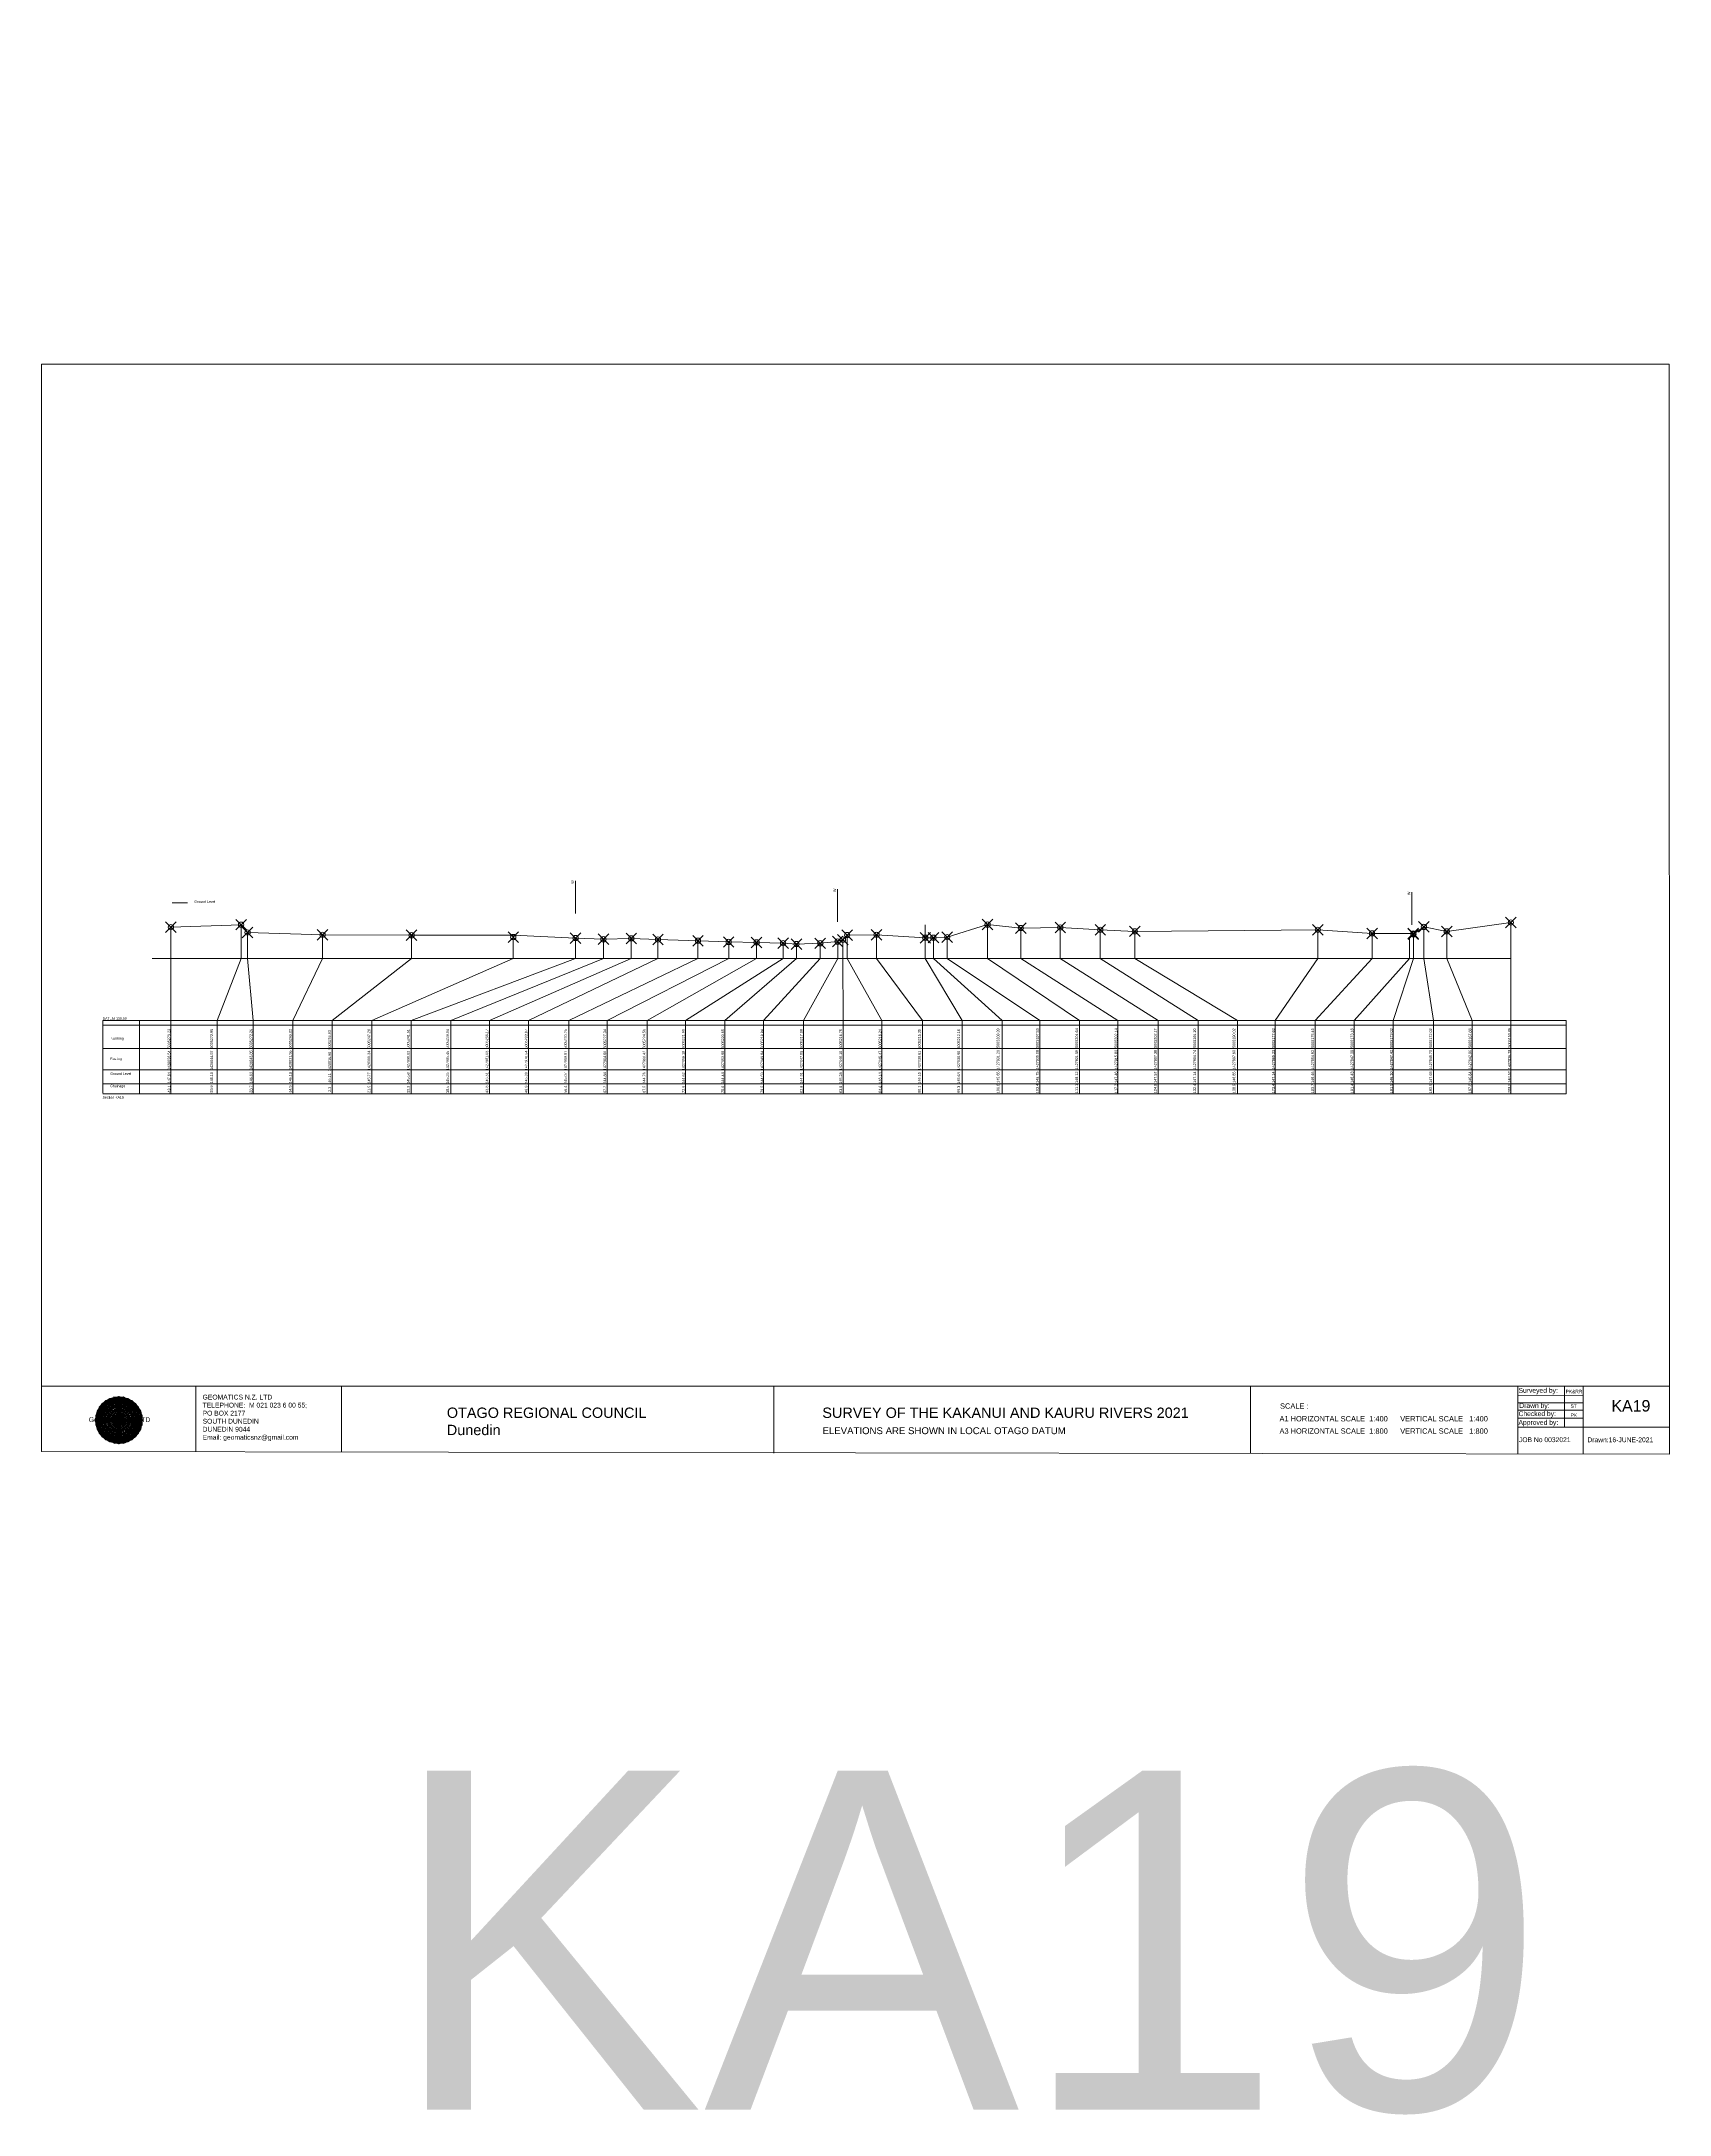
# Model space of a CAD drawing. Header units: millimetres. Extents: x -1728099 to 198647, y -76565 to 314873.
# Drawn here: x -1246447 to -939040, y -76565 to 314873 of the extents above; entities that cross this region are included whole.
import ezdxf

# ---------------------------------------------------------------- set-up
doc = ezdxf.new("R2010")
doc.units = ezdxf.units.MM
doc.header["$PDMODE"] = 35
doc.header["$PDSIZE"] = 1000
doc.layers.get('0').update_dxf_attribs({"lineweight": 0})
doc.layers.add('geo', color=7, linetype='Continuous', lineweight=0)
doc.styles.get("Standard").update_dxf_attribs({"font": 'arial.ttf'})

# ---------------------------------------------------------------- blocks, each defined once
blk = doc.blocks.new('Geomatics_Circle_SPT')
at = {"layer": 'geo', "color": 2, "linetype": 'Continuous', "lineweight": 0}
for p, q in [((0, 25.2), (-25.2, 0)), ((-24.7, 4.9), (-4.9, 24.7)), ((-24.7, -4.9), (4.9, 24.7)), ((-9.7, 23.3), (-23.3, 9.6)), ((9.7, 23.3), (-23.3, -9.7)), ((23.3, -9.7), (-9.7, 23.3)), ((-4.9, 24.7), (24.7, -4.9)), ((25.2, 0), (0, 25.2)), ((4.9, 24.7), (24.7, 4.9)), ((23.3, 9.7), (9.7, 23.3)), ((4.9, -24.7), (-24.7, 4.9)), ((-24.7, 0), (0, -24.7)), ((-23.3, 9.7), (9.7, -23.3)), ((-21, 14), (-14, 21)), ((-21, -14), (14, 21)), ((14, -21), (-21, 14)), ((0, 0), (-17.8, 17.8)), ((0, 0), (-17.8, -17.8)), ((-14, 21), (21, -14)), ((21, 14), (-14, -21)), ((-9.7, -23.3), (23.3, 9.7)), ((24.7, 4.9), (-4.9, -24.7)), ((0, 0), (17.8, 17.8)), ((0, 0), (17.8, -17.8)), ((0, -24.8), (25.2, 0)), ((14, 21), (21, 14)), ((17.8, 18.1), (17.8, 18.1)), ((-4.9, -24.7), (-24.7, -4.9)), ((-23.3, -9.7), (-9.7, -23.3)), ((-14, -21), (-21, -14)), ((-17.8, -17.8), (-17.8, -17.8)), ((24.7, -4.9), (4.9, -24.7)), ((9.7, -23.3), (23.3, -9.7)), ((21, -14), (14, -21)), ((18.1, -17.8), (18.1, -17.8)), ((4.9, -24.7), (4.9, -24.7))]:
    blk.add_line(p, q, dxfattribs=at)
at = {"layer": 'geo', "color": 1, "linetype": 'Continuous', "lineweight": 0}
for p, q in [((-25.2, 0), (9.7, 23.3)), ((-25.2, 0), (-9.6, 23.3)), ((-4.9, 24.8), (-24.7, -4.9)), ((4.9, 24.7), (-24.7, 4.9)), ((-23.3, 9.7), (0, 25.2)), ((-23.3, -9.6), (0, 25.2)), ((4.9, 24.8), (-21, -14)), ((-4.9, 24.7), (-21, 14)), ((-17.8, 17.8), (9.7, 23.3)), ((-17.8, 17.8), (-9.6, 23.3)), ((-17.8, -17.8), (9.7, 23.3)), ((-17.8, -17.8), (-9.7, 23.3)), ((4.9, 24.7), (-14, 21)), ((-4.9, 24.7), (-14, -20.9)), ((-9.8, 23.1), (-9.8, 23.1)), ((-9.7, 23.3), (0, 25.2)), ((-9.7, 23.3), (0, -25.2)), ((-9.7, -23.3), (0, 25.2)), ((-9.6, 23.3), (17.8, -17.8)), ((-9.6, 23.3), (25.2, 0)), ((-9.6, 23.3), (17.8, 17.8)), ((0, 0), (-4.9, 24.7)), ((-4.9, 24.7), (-4.9, 24.7)), ((21, -14), (-4.9, 24.7)), ((24.8, 4.9), (-4.9, 24.7)), ((14, 21), (-4.9, 24.7)), ((-0.2, 25.1), (-0.2, 25.1)), ((0, 25.2), (9.7, -23.3)), ((0, 25.2), (23.3, -9.7)), ((0, 25.2), (23.3, 9.7)), ((0, 25.2), (9.7, 23.3)), ((0, 0), (4.9, 24.7)), ((0, -25.2), (9.7, 23.3)), ((21, 14), (4.9, 24.8)), ((14, -21), (4.9, 24.7)), ((24.7, -4.9), (4.9, 24.7)), ((4.9, 24.7), (4.9, 24.7)), ((9.4, 23.3), (9.4, 23.3)), ((9.7, 23.3), (17.8, -17.8)), ((9.7, 23.3), (25.2, 0)), ((9.7, 23.3), (17.8, 17.9)), ((-25.2, 0), (23.3, 9.7)), ((-25.2, 0), (-23.3, 9.7)), ((-23.3, -9.7), (-25.2, 0)), ((-9.6, -23.3), (-25.2, 0)), ((9.7, -23.3), (-25.2, 0)), ((14, 21), (-24.7, -4.9)), ((-14, 21), (-24.7, 4.9)), ((21, 14), (-24.7, 4.9)), ((-21, 14), (-24.7, -4.9)), ((0, 0), (-24.7, 4.9)), ((-24.7, 4.9), (-21, -14)), ((-24.7, 4.9), (-4.9, -24.7)), ((-24.7, 4.9), (14, -21)), ((-24.7, 4.9), (-24.7, 4.9)), ((0, 0), (-24.7, -4.9)), ((-23.3, -9.6), (17.8, 17.8)), ((-23.3, 9.7), (-17.8, 17.9)), ((-23.3, -9.6), (-17.8, 17.9)), ((-23.3, 9.7), (17.8, 17.8)), ((-17.8, -17.8), (-23.3, 9.7)), ((0, -25.2), (-23.3, 9.7)), ((-23.3, 9.7), (17.8, -17.8)), ((-23.3, 9.7), (25.2, 0)), ((-23.3, 9.4), (-23.3, 9.4)), ((-23.3, -9.7), (25.2, 0)), ((14, 21), (-21, 14)), ((-14, 21), (-21, -14)), ((0, 0), (-21, 14)), ((-21, 14), (-14, -21)), ((-21, 14), (4.9, -24.7)), ((-21, 14), (-21, 14)), ((24.7, 4.9), (-21, 14)), ((0, 0), (-21, -14)), ((-17.9, 17.6), (-17.9, 17.6)), ((-9.7, -23.3), (-17.8, 17.8)), ((-17.8, 17.8), (9.7, -23.3)), ((-17.8, 17.8), (23.3, -9.6)), ((-17.8, 17.8), (23.3, 9.7)), ((-17.8, -17.8), (23.3, 9.7)), ((0, 0), (-14, 21)), ((-14, 21), (-4.9, -24.7)), ((-14, 21), (-14, 21)), ((24.7, -4.9), (-14, 21)), ((21, 14), (-14, 21)), ((-14, -21), (24.7, 4.9)), ((0, 0), (-14, -21)), ((-9.6, -23.3), (17.8, 17.9)), ((25.2, 0), (-9.6, -23.3)), ((-4.9, -24.7), (21, 14)), ((0, 0), (-4.9, -24.7)), ((0, 0), (14, 21)), ((0, 0), (21, 14)), ((23.3, 9.7), (0, -25.2)), ((0, 0), (24.8, 4.9)), ((0, 0), (4.9, -24.7)), ((0, 0), (14, -21)), ((0, 0), (21, -14)), ((0, 0), (24.8, -4.9)), ((4.9, -24.7), (14, 21)), ((4.9, -24.7), (24.7, 4.9)), ((17.8, 17.8), (9.7, -23.3)), ((25.2, 0), (9.7, -23.3)), ((21, -14), (14, 21)), ((24.7, 4.9), (14, 21)), ((14, 21), (14, 21)), ((14, -21), (21, 14)), ((17.6, 17.9), (17.6, 17.9)), ((17.8, 17.8), (23.3, -9.7)), ((17.8, 17.8), (23.3, 9.7)), ((23.3, 9.7), (17.8, -17.8)), ((24.7, -4.9), (21, 14)), ((21, 14), (21, 14)), ((21, -14), (24.7, 4.9)), ((23.1, 9.8), (23.1, 9.8)), ((23.3, 9.7), (25.2, 0)), ((25.2, 0), (23.3, -9.6)), ((24.7, 4.9), (24.7, 4.9)), ((25.1, 0.2), (25.1, 0.2)), ((-25.2, 0), (23.3, -9.7)), ((-25.1, -0.2), (-25.1, -0.2)), ((-24.7, -4.9), (-24.7, -4.9)), ((-24.7, -4.9), (-14, -21)), ((-24.7, -4.9), (4.9, -24.7)), ((-24.7, -4.9), (21, -14)), ((-17.8, -17.8), (-23.3, -9.7)), ((0, -25.2), (-23.3, -9.6)), ((17.8, -17.8), (-23.3, -9.6)), ((-23.1, -9.8), (-23.1, -9.8)), ((-21, -14), (24.7, -4.9)), ((-21, -14), (-21, -14)), ((-21, -14), (-4.9, -24.7)), ((-21, -14), (14, -21)), ((23.3, -9.7), (-17.8, -17.8)), ((-9.6, -23.3), (-17.8, -17.8)), ((9.7, -23.3), (-17.8, -17.8)), ((-17.6, -17.9), (-17.6, -17.9)), ((-14, -21), (21, -14)), ((-14, -21), (-14, -21)), ((-14, -21), (4.9, -24.7)), ((17.8, -17.8), (-9.7, -23.3)), ((-4.9, -24.7), (24.7, -4.9)), ((-4.9, -24.7), (14, -21)), ((23.3, -9.6), (0, -25.2)), ((4.9, -24.7), (21, -14)), ((17.8, -17.8), (9.7, -23.3)), ((14, -21), (24.7, -4.9)), ((14, -21), (14, -21)), ((23.3, -9.6), (17.8, -17.8)), ((17.9, -17.6), (17.9, -17.6)), ((21, -14), (21, -14)), ((23.3, -9.4), (23.3, -9.4)), ((24.7, -4.9), (24.7, -4.9)), ((0, -25.2), (-9.7, -23.3)), ((-9.4, -23.3), (-9.4, -23.3)), ((-4.9, -24.7), (-4.9, -24.7)), ((9.7, -23.3), (0, -25.2)), ((0.2, -25.1), (0.2, -25.1)), ((4.9, -24.7), (4.9, -24.7)), ((9.8, -23.1), (9.8, -23.1))]:
    blk.add_line(p, q, dxfattribs=at)
at = {"layer": 'geo', "color": 114, "linetype": 'Continuous', "lineweight": 0}
for p, q in [((9.7, 23.3), (-23.3, 9.7)), ((-20.9, 14), (4.9, 24.7)), ((0, 25.2), (-17.8, 17.8)), ((-14, 21), (-4.9, 24.7)), ((0, 0), (-9.7, 23.3)), ((-4.9, 24.7), (14, -21)), ((17.8, -17.8), (0, 25.2)), ((0, 0), (9.7, 23.3)), ((4.9, 24.7), (21, -14)), ((23.3, -9.7), (9.7, 23.3)), ((17.9, 17.8), (-25.2, 0)), ((-24.7, 4.9), (14, 21)), ((-24.7, -4.9), (21, 14)), ((-14, -21), (-24.7, 4.9)), ((0, 0), (-23.3, 9.7)), ((-23.3, 9.7), (-9.7, -23.3)), ((0, 0), (-23.3, -9.7)), ((-4.9, -24.7), (-21, 14)), ((24.8, 4.9), (-20.9, -14)), ((-17.8, 17.8), (0, -25.2)), ((4.9, -24.7), (-14, 21)), ((0, 0), (-9.7, -23.3)), ((0, 0), (23.3, 9.7)), ((0, 0), (9.7, -23.3)), ((0, 0), (23.3, -9.7)), ((14, 21), (24.7, -4.9)), ((25.2, 0), (17.8, 17.8)), ((21, 14), (24.7, 4.9)), ((-25.2, 0), (-17.8, -17.8)), ((-21, -14), (-24.7, -4.9)), ((-17.8, -17.8), (25.2, 0)), ((24.8, -4.9), (-14, -21)), ((-9.6, -23.3), (23.3, -9.7)), ((21, -14), (-4.9, -24.8)), ((0, -25.2), (17.9, -17.8)), ((14, -21), (4.9, -24.8))]:
    blk.add_line(p, q, dxfattribs=at)
at = {"layer": 'geo', "color": 250, "linetype": 'Continuous', "lineweight": 0}
for p, q in [((-9.7, 23.3), (9.7, 23.3)), ((-9.7, -23.3), (-9.7, 23.3)), ((-4.9, 24.7), (4.9, 24.7)), ((-4.9, 24.7), (-4.9, -24.7)), ((0, 0), (0, 25.2)), ((4.9, 24.7), (4.9, -24.7)), ((9.7, -23.3), (9.7, 23.3)), ((0, 0), (-25.2, 0)), ((24.7, 4.9), (-24.7, 4.9)), ((-24.7, 4.9), (-24.7, -4.9)), ((-23.3, 9.7), (23.3, 9.7)), ((-23.3, 9.7), (-23.3, 9.7)), ((-23.3, -9.7), (-23.3, 9.7)), ((21, 14), (-21, 14)), ((-21, 14), (-21, -14)), ((-17.8, 17.8), (17.8, 17.8)), ((-17.8, -17.8), (-17.8, 17.8)), ((-14, 21), (-14, 21)), ((14, 21), (-14, 21)), ((-14, 20.9), (-14, -21)), ((0, 0), (0, -25.2)), ((0, 0), (25.2, 0)), ((14, 21), (14, -21)), ((17.8, -17.8), (17.8, 17.8)), ((21, 14), (21, 14)), ((21, -14), (21, 14)), ((23.3, 9.7), (23.3, -9.7)), ((24.7, 4.9), (24.7, 4.9)), ((24.7, -4.9), (24.7, 4.9)), ((-24.7, -4.9), (24.7, -4.9)), ((23.3, -9.7), (-23.3, -9.7)), ((-21, -14), (21, -14)), ((17.8, -17.8), (-17.8, -17.8)), ((-14, -21), (14, -21)), ((9.7, -23.3), (-9.7, -23.3)), ((-4.9, -24.7), (4.9, -24.7))]:
    blk.add_line(p, q, dxfattribs=at)
blk = doc.blocks.new('GeomaticsNZ TITLE BLOCK')
at = {"color": 7, "linetype": 'Continuous', "lineweight": 0}
for p, q in [((0, 94.9), (0, 1579.2)), ((0, 1579.2), (2363.4, 1579.2)), ((2363.4, 1579.2), (2364, 94.9)), ((2364, 94.9), (0, 94.9)), ((0, 94.9), (0, 0)), ((15.9, 94.9), (2364, 94.9)), ((224.3, 95.2), (224.3, -0.3)), ((2364, 94.9), (382.6, 94.9)), ((435.8, 95.2), (435.8, -0.7)), ((1063.4, 94.9), (1063.4, -2.4)), ((1755.4, 94.9), (1755.4, -2.6)), ((2143.9, 94.9), (2143.7, -3)), ((2211.5, 94.9), (2211.5, 36.1)), ((2238.6, 94.8), (2238.6, -3.2)), ((2364, -3.5), (2364, 94.9)), ((2143.6, 60.4), (2238.6, 60.4)), ((2143.9, 81.9), (2238.6, 81.7)), ((2143.9, 71), (2238.6, 71)), ((2143.8, 48.6), (2238.6, 48.6)), ((2143.8, 35.4), (2364, 35.3)), ((0, 0), (2364, -3.5))]:
    blk.add_line(p, q, dxfattribs=at)
at = {"color": 7, "linetype": 'Continuous', "lineweight": 0, "xscale": 1.36, "yscale": 1.36, "zscale": 1.36}
blk.add_blockref('Geomatics_Circle_SPT', (112.4, 45.7), dxfattribs=at)
at = {"color": 7, "linetype": 'Continuous', "lineweight": 0}
for s, p in [('PK&RR', (2213.2, 84.8)), ('ST', (2220.3, 63.6)), ('PK', (2220.4, 50.6))]:
    blk.add_text(s, height=5, dxfattribs=at).set_placement(p)
at = {"color": 7, "linetype": 'Continuous', "lineweight": 0, "attachment_point": 1}
for s, width, heights, insert, char_height in [('{\\C256;Surveyed by:}', 3535.727, [0], (2144.7, 92.4), 7), ('{\\C256;GEOMATICS N.Z. LTD                   \\PTELEPHONE:  M 021 023 6 00 55;\\PPO BOX 2177\\PSOUTH DUNEDIN\\PDUNEDIN 9044\\PEmail: geomaticsnz@gmail.com}', 3535.727, [94.7], (234, 82.7), 7), ('{\\C256;OTAGO REGIONAL COUNCIL\\PDunedin}', 3535.727, [0], (588.6, 64), 15), ('{\\C256;SURVEY OF THE KAKANUI AND KAURU RIVERS 2021}', 3535.727, [0], (1133.8, 64), 15), ('{\\C256;Drawn by:}', 3535.727, [0], (2145.8, 70.4), 7), ('{\\C256;Geomatics N.Z. LTD                   }', 125.079, [15.8], (68.8, 49.9), 7), ('{\\C256;ELEVATIONS ARE SHOWN IN LOCAL OTAGO DATUM}', 3535.727, [0], (1134.1, 35.4), 10), ('{\\C256;Approved by:}', 3535.727, [0], (2144.7, 45.9), 7), ('{\\C256;Checked by:}', 3535.727, [0], (2144.7, 58.6), 7), ('{\\C256;JOB No 0032021}', 3535.727, [0], (2145.3, 20.8), 7), ('{\\C256;Drawn:16-JUNE-2021}', 3535.727, [0], (2244.7, 20.7), 7)]:
    blk.add_mtext_dynamic_manual_height_columns(s, width=width, gutter_width=159, heights=heights, dxfattribs=dict(at, insert=insert, char_height=char_height))

msp = doc.modelspace()

# ---------------------------------------------------------------- linework, layer by layer
at = {"color": 7, "lineweight": 0}
for p, q in [((-1145605, 150199), (-1145605, 156378)), ((-1096112, 148616), (-1096112, 154795)), ((-987704, 148052), (-987704, 154231))]:
    msp.add_line(p, q, dxfattribs=at)
at = {"color": 1, "lineweight": 0}
msp.add_line((-1221769, 152223), (-1218862, 152223), dxfattribs=at)
at = {"lineweight": 0}
for p, q in [((-1222002, 147641), (-1222002, 116176)), ((-1208753, 148101), (-1208753, 141703)), ((-1207525, 146631), (-1207525, 141703)), ((-1193361, 146190), (-1193361, 141703)), ((-1176563, 146110), (-1176563, 141703)), ((-1157354, 145769), (-1157354, 141703)), ((-1145589, 145579), (-1145589, 141703)), ((-1145589, 145579), (-1145589, 141703)), ((-1140337, 145349), (-1140337, 141703)), ((-1135076, 145509), (-1135076, 141703)), ((-1130037, 145299), (-1130037, 141703)), ((-1122484, 145068), (-1122484, 141703)), ((-1116690, 144838), (-1116690, 141703)), ((-1096107, 144908), (-1096107, 141703)), ((-1095113, 145278), (-1095113, 141703)), ((-1094313, 146138), (-1094313, 141703)), ((-1088754, 146178), (-1088754, 141703)), ((-1079563, 148101), (-1079563, 141703)), ((-1078028, 145647), (-1078028, 141703)), ((-1075433, 145748), (-1075433, 141703)), ((-1067807, 148117), (-1067807, 141703)), ((-1061527, 147457), (-1061527, 141703)), ((-1054072, 147567), (-1054072, 141703)), ((-1046520, 147137), (-1046520, 141703)), ((-1039999, 146846), (-1039999, 141703)), ((-1005457, 147135), (-1005457, 141703)), ((-995200, 146455), (-995200, 141703)), ((-987409, 146295), (-987409, 141703)), ((-985420, 147675), (-985420, 141703)), ((-981109, 146835), (-981109, 141703)), ((-969004, 148515), (-969004, 116176)), ((-1225519, 141703), (-969004, 141703)), ((-1208753, 141703), (-1213261, 130000)), ((-1207525, 141703), (-1206497, 130000)), ((-1193361, 141703), (-1199003, 130000)), ((-1176563, 141703), (-1191584, 130000)), ((-1157354, 141703), (-1184053, 130000)), ((-1145589, 141703), (-1176617, 130000)), ((-1140337, 141703), (-1169141, 130000)), ((-1135076, 141703), (-1161848, 130000)), ((-1130037, 141703), (-1154500, 130000)), ((-1122484, 141703), (-1146900, 130000)), ((-1116690, 141703), (-1139604, 130000)), ((-1111421, 141703), (-1132077, 130000)), ((-1106420, 141703), (-1124847, 130000)), ((-1103890, 141703), (-1117442, 130000)), ((-1111421, 144758), (-1111421, 141703)), ((-1099397, 141703), (-1110123, 130000)), ((-1106420, 144618), (-1106420, 141703)), ((-1103890, 144438), (-1103890, 141703)), ((-1096107, 141703), (-1102572, 130000)), ((-1099397, 144588), (-1099397, 141703)), ((-1095113, 141703), (-1095044, 130000)), ((-1094313, 141703), (-1087761, 130000)), ((-1088754, 141703), (-1080090, 130000)), ((-1079563, 141703), (-1072603, 130000)), ((-1078028, 141703), (-1065066, 130000)), ((-1075433, 141703), (-1057966, 130000)), ((-1067807, 141703), (-1050459, 130000)), ((-1061527, 141703), (-1043212, 130000)), ((-1054072, 141703), (-1035567, 130000)), ((-1046520, 141703), (-1028073, 130000)), ((-1039999, 141703), (-1020608, 130000)), ((-1005457, 141703), (-1013494, 130000)), ((-995200, 141703), (-1005930, 130000)), ((-988141, 141703), (-998618, 130000)), ((-987409, 141703), (-991219, 130000)), ((-985420, 141703), (-983588, 130000)), ((-981109, 141703), (-976283, 130000)), ((-1234842, 130000), (-958544, 130000)), ((-1234842, 130000), (-1234842, 129453)), ((-1234842, 129453), (-1234842, 116303)), ((-1227939, 130000), (-1227939, 116176)), ((-1213261, 116176), (-1213261, 130000)), ((-1206497, 116176), (-1206497, 130000)), ((-1199003, 116176), (-1199003, 130000)), ((-1191584, 116176), (-1191584, 130000)), ((-1184053, 116176), (-1184053, 130000)), ((-1176617, 130000), (-1176617, 116176)), ((-1169141, 116176), (-1169141, 130000)), ((-1161848, 116176), (-1161848, 130000)), ((-1154500, 116176), (-1154500, 130000)), ((-1146900, 116176), (-1146900, 130000)), ((-1139604, 116176), (-1139604, 130000)), ((-1132077, 116176), (-1132077, 130000)), ((-1124847, 116176), (-1124847, 130000)), ((-1117442, 116176), (-1117442, 130000)), ((-1110123, 116176), (-1110123, 130000)), ((-1102572, 116176), (-1102572, 130000)), ((-1095044, 116176), (-1095044, 130000)), ((-1087761, 116176), (-1087761, 130000)), ((-1080090, 116176), (-1080090, 130000)), ((-1072603, 116176), (-1072603, 130000)), ((-1065066, 116176), (-1065066, 130000)), ((-1057966, 116176), (-1057966, 130000)), ((-1050459, 116176), (-1050459, 130000)), ((-1043212, 116176), (-1043212, 130000)), ((-1035567, 116176), (-1035567, 130000)), ((-1028073, 116176), (-1028073, 130000)), ((-1020608, 116176), (-1020608, 130000)), ((-1013494, 116176), (-1013494, 130000)), ((-1005930, 116176), (-1005930, 130000)), ((-998618, 116176), (-998618, 130000)), ((-991219, 116176), (-991219, 130000)), ((-983588, 116176), (-983588, 130000)), ((-976283, 116176), (-976283, 130000)), ((-958544, 130000), (-958544, 116176)), ((-1234842, 129154), (-958544, 129154)), ((-1234842, 124744), (-958544, 124744)), ((-1234842, 120725), (-958544, 120725)), ((-1234842, 118054), (-958544, 118054)), ((-1234842, 116176), (-958544, 116176))]:
    msp.add_line(p, q, dxfattribs=at)
at = {"color": 1}
msp.add_lwpolyline([(-1222002, 147641), (-1208753, 148101), (-1207525, 146631), (-1193361, 146190), (-1176563, 146110), (-1157354, 146110), (-1145589, 145579), (-1140337, 145349), (-1135076, 145509), (-1130037, 145299), (-1116690, 144838), (-1111421, 144758), (-1106420, 144618), (-1103890, 144438), (-1099397, 144588), (-1096107, 144908), (-1095113, 145278), (-1094313, 146138), (-1088754, 146178), (-1079563, 145637), (-1078028, 145647), (-1075433, 145748), (-1067807, 148117), (-1061527, 147457), (-1054072, 147567), (-1046520, 147137), (-1039999, 146846), (-1005457, 147135), (-995200, 146455), (-987440, 146425), (-987409, 146295), (-985420, 147675), (-981109, 146835), (-969004, 148515)], dxfattribs=at)
at = {"lineweight": 0}
msp.add_lwpolyline([(-987440, 146425), (-988141, 145724), (-988141, 141703)], dxfattribs=at)
for p in [(-1208753, 148101), (-1067807, 148117), (-969004, 148515), (-1222002, 147641), (-1207525, 146631), (-1193361, 146190), (-1176563, 146110), (-1157354, 145769), (-1145589, 145579), (-1140337, 145349), (-1135076, 145509), (-1130037, 145299), (-1122484, 145068), (-1116690, 144838), (-1111421, 144758), (-1106420, 144618), (-1103890, 144438), (-1099397, 144588), (-1096107, 144908), (-1095113, 145278), (-1094313, 146138), (-1088754, 146178), (-1079563, 145637), (-1078028, 145647), (-1075433, 145748), (-1061527, 147457), (-1054072, 147567), (-1046520, 147137), (-1039999, 146846), (-1005457, 147135), (-995200, 146455), (-987440, 146425), (-987409, 146295), (-985420, 147675), (-981109, 146835)]:
    msp.add_point(p, dxfattribs=at)

# ---------------------------------------------------------------- block references
at = {"lineweight": 0, "xscale": 130.037656131007, "yscale": 130.037656131007, "zscale": 130.037656131007}
msp.add_blockref('GeomaticsNZ TITLE BLOCK', (-1246447, 48603), dxfattribs=at)

# ---------------------------------------------------------------- texts
at = {"color": 7, "lineweight": 0, "transparency": 33554687}
msp.add_text('Ground Level', height=473.07, dxfattribs=at).set_placement((-1217577, 152223))
at = {"lineweight": 0}
for s, height, p in [('DATUM 130.00', 473.07, (-1234909, 130136)), ('Northing', 473.1, (-1233398, 126387)), ('Easting', 473.1, (-1233467, 122528)), ('Ground Level', 473.07, (-1233450, 119739)), ('Chainage', 473.1, (-1233447, 117414)), ('Section KA19', 473.07, (-1234909, 115258))]:
    msp.add_text(s, height=height, dxfattribs=at).set_placement(p)
for s, p in [('-43.1  147.64  1428056.54  5005279.23', (-1222104, 116154)), ('-29.9  148.10  1428044.87  5005272.95', (-1214075, 116154)), ('-28.7  146.63  1428043.85  5005272.26', (-1206650, 116154)), ('-14.5  146.19  1428031.56  5005265.22', (-1199225, 116154)), ('  2.3  146.11  1428016.95  5005256.93', (-1191800, 116155)), (' 21.5  145.77  1428000.34  5005247.28', (-1184375, 116155)), (' 33.3  145.58  1427990.03  5005241.61', (-1176951, 116146)), (' 38.5  145.35  1427985.45  5005239.04', (-1169526, 116146)), (' 43.8  145.51  1427981.03  5005236.17', (-1162101, 116167)), (' 48.8  145.30  1427976.54  5005233.87', (-1154676, 116167)), (' 56.4  145.07  1427969.91  5005230.25', (-1147251, 116147)), (' 62.2  144.84  1427964.90  5005227.34', (-1139826, 116149)), (' 67.5  144.76  1427960.42  5005224.56', (-1132401, 116149)), (' 72.5  144.62  1427956.18  5005221.90', (-1124977, 116143)), (' 75.0  144.44  1427953.98  5005220.65', (-1117552, 116143)), (' 79.5  144.59  1427949.84  5005218.84', (-1110127, 116143)), (' 82.8  144.91  1427947.05  5005217.09', (-1102703, 116147)), (' 83.8  145.28  1427946.10  5005216.75', (-1095278, 116147)), (' 84.6  146.14  1427945.47  5005216.24', (-1087853, 116147)), (' 90.1  146.18  1427939.61  5005215.35', (-1080429, 116147)), (' 99.3  145.64  1427930.90  5005212.16', (-1073004, 116147)), (' 100.8 145.65  1427931.20  5005208.39', (-1065579, 116100)), (' 103.4 145.75  1427935.08  5005197.53', (-1058154, 116100)), (' 111.1 148.12  1427921.59  5005204.64', (-1050729, 116100)), (' 117.3 147.46  1427915.80  5005202.14', (-1043305, 116100)), (' 124.8 147.57  1427907.38  5005202.17', (-1035880, 116100)), (' 132.4 147.14  1427904.74  5005191.20', (-1028455, 116100)), (' 138.9 146.85  1427897.90  5005190.02', (-1021030, 116100)), (' 173.4 147.14  1427865.33  5005177.63', (-1013605, 116100)), (' 183.7 146.46  1427854.92  5005175.45', (-1006180, 116100)), (' 191.4 146.43  1427847.38  5005173.18', (-998755, 116100)), (' 191.5 146.30  1427847.42  5005173.03', (-991331, 116100)), (' 193.5 147.68  1427845.70  5005172.02', (-983906, 116100)), (' 197.8 146.84  1427842.96  5005167.88', (-976481, 116100)), (' 209.9 148.52  1427836.79  5005153.86', (-969056, 116155))]:
    msp.add_text(s, height=500, rotation=90, dxfattribs=at).set_placement(p)
at = {"color": 7, "lineweight": 0}
for s, height, p in [('A1 HORIZONTAL SCALE  1:400      VERTICAL SCALE   1:400 ', 1005.54, (-1012685, 54313)), ('SCALE :  ', 1005.5, (-1012584, 56707)), ('KA19', 2154.7, (-950015, 56181)), ('A3 HORIZONTAL SCALE  1:800      VERTICAL SCALE   1:800', 1005.54, (-1012685, 51989)), ('KA19', 63997, (-1181004, -75657))]:
    msp.add_text(s, height=height, dxfattribs=at).set_placement(p)
at = {"color": 7, "lineweight": 0, "char_height": 500, "attachment_point": 1, "rotation": 90}
for insert in [(-1146392, 155836), (-1096900, 154253), (-988492, 153689)]:
    msp.add_mtext_dynamic_manual_height_columns('W', width=4277.93, gutter_width=12.5, heights=[0], dxfattribs=dict(at, insert=insert))

doc.saveas('drawing.dxf')
